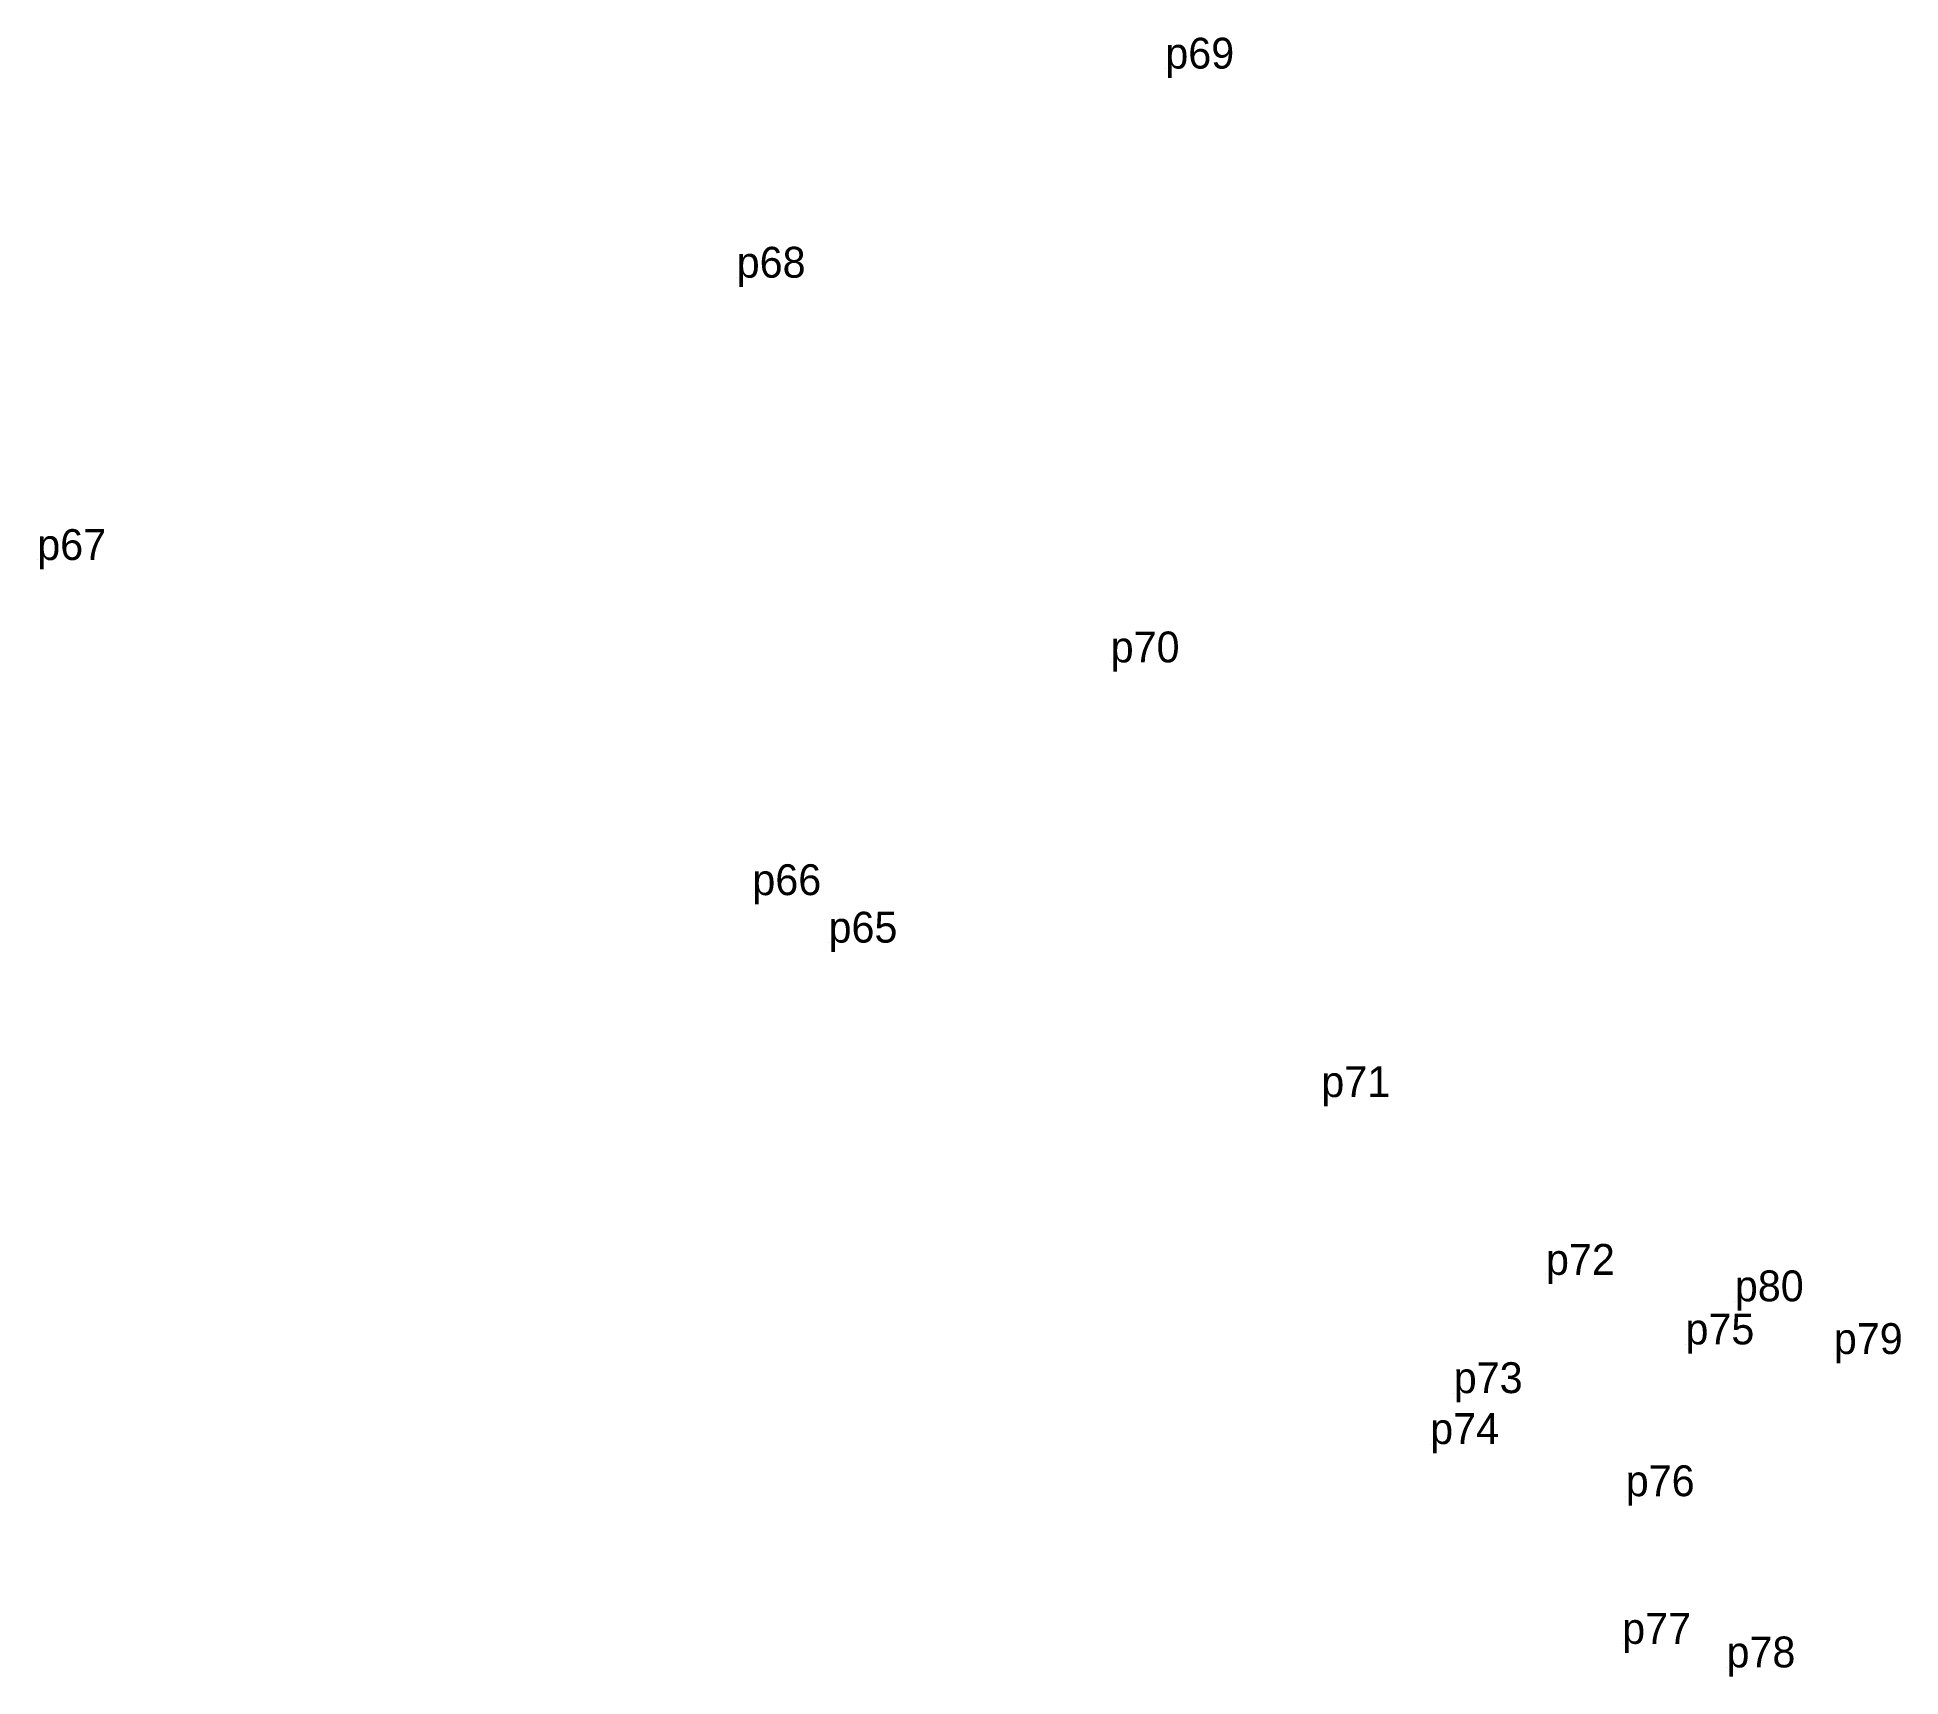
# Model space of a CAD drawing. Extents: x -2 to 54773767, y -1 to 183694297.
# Drawn here: x 555453 to 555561.7, y 1823483.9 to 1823579.5 of the extents above; entities that cross this region are included whole.
import ezdxf

# ---------------------------------------------------------------- set-up
doc = ezdxf.new("R2010")
doc.units = 0
doc.layers.add('Level 12', color=7, linetype='Continuous')
doc.layers.add('Level 7', color=7, linetype='Continuous')

msp = doc.modelspace()

# ---------------------------------------------------------------- texts
at = {"layer": 'Level 12'}
for s, p in [('p69', (555518.766, 1823577.629)), ('p68', (555493.768, 1823565.437)), ('p67', (555452.976, 1823548.975)), ('p70', (555515.58, 1823543.003)), ('p66', (555494.682, 1823529.432)), ('p65', (555499.124, 1823526.663)), ('p71', (555527.865, 1823517.657)), ('p72', (555540.966, 1823507.29)), ('p80', (555551.982, 1823505.747)), ('p75', (555549.102, 1823503.233)), ('p79', (555557.754, 1823502.673)), ('p73', (555535.588, 1823500.393)), ('p74', (555534.213, 1823497.424)), ('p76', (555545.619, 1823494.381)), ('p77', (555545.41, 1823485.772)), ('p78', (555551.495, 1823484.398))]:
    msp.add_text(s, height=1.8, dxfattribs=at).set_placement(p)

# ---------------------------------------------------------------- linework, layer by layer
at = {"layer": 'Level 7'}
for p, q in [((555518.766, 1823577.629), (555518.766, 1823577.629)), ((555493.768, 1823565.437), (555493.768, 1823565.437)), ((555452.976, 1823548.975), (555452.976, 1823548.975)), ((555515.58, 1823543.003), (555515.58, 1823543.003)), ((555494.682, 1823529.432), (555494.682, 1823529.432)), ((555499.124, 1823526.663), (555499.124, 1823526.663)), ((555527.865, 1823517.657), (555527.865, 1823517.657)), ((555540.966, 1823507.29), (555540.966, 1823507.29)), ((555551.982, 1823505.747), (555551.982, 1823505.747)), ((555549.102, 1823503.233), (555549.102, 1823503.233)), ((555557.754, 1823502.673), (555557.754, 1823502.673)), ((555535.588, 1823500.393), (555535.588, 1823500.393)), ((555534.213, 1823497.424), (555534.213, 1823497.424)), ((555545.619, 1823494.381), (555545.619, 1823494.381)), ((555545.41, 1823485.772), (555545.41, 1823485.772)), ((555551.495, 1823484.398), (555551.495, 1823484.398))]:
    msp.add_line(p, q, dxfattribs=at)

msp.set_redraw_order([(e.dxf.handle, doc.entitydb.next_handle()) for e in msp.query("TEXT MTEXT ATTDEF DIMENSION ARC_DIMENSION")])  # texts and dimensions are drawn at this point

doc.saveas('drawing.dxf')
